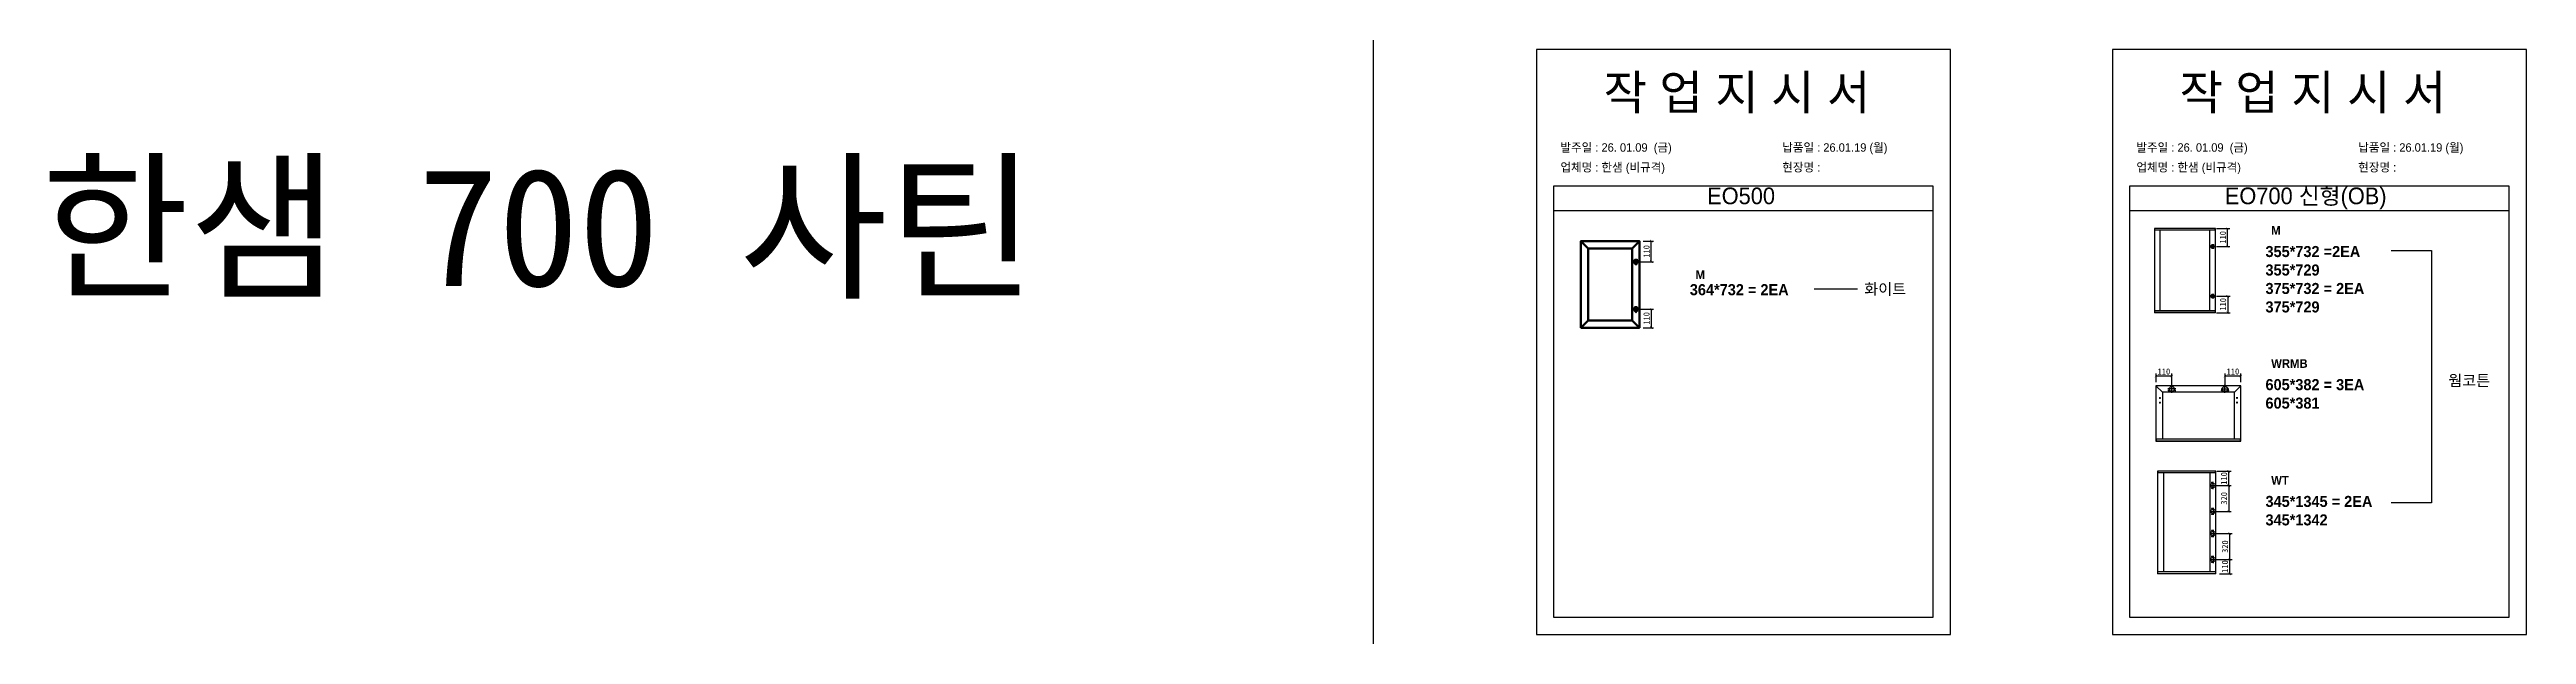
# Model space of a CAD drawing. Header units: millimetres. Extents: x -44117 to 256353, y -2095463 to 65325.
# Drawn here: x 104930 to 114978, y -620451 to -618075 of the extents above; entities that cross this region are included whole.
import ezdxf

# ---------------------------------------------------------------- set-up
doc = ezdxf.new("R2010")
doc.units = ezdxf.units.MM
doc.header["$LTSCALE"] = 10
doc.layers.add('Layer1', color=7, linetype='Continuous', lineweight=70)
doc.styles.add('MtX_Gulim', font='')
doc.styles.get('MtX_Gulim').set_extended_font_data('Gulim', bold=True)
doc.dimstyles.new('ISO-25', dxfattribs={"dimtxt": 2.5, "dimasz": 2.5, "dimexe": 1, "dimexo": 1, "dimtad": 1, "dimtxsty": 'Standard', "dimblk": 'ARCHTICK', "dimcen": 2.5, "dimadec": 0, "dimazin": 0, "dimtfac": 1, "dimtmove": 0, "dimatfit": 3, "dimfxl": 0, "dimarcsym": 0})

msp = doc.modelspace()

# ---------------------------------------------------------------- texts
at = {"linetype": 'Continuous', "style": 'MtX_Gulim'}
for s, height, p in [('M', 35.04934, (113942.31133, -618827.41691)), ('M', 35.04934, (111607.01937, -619007.50397)), ('WRMB', 35.049344, (113942.31133, -619368.01024)), ('WT', 35.049344, (113942.31133, -619842.27311))]:
    msp.add_text(s, height=height, dxfattribs=at).set_placement(p)
at = {"attachment_point": 1}
for s, width, gutter_width, heights, insert, char_height in [('{\\fGulim|b0|i0|c129|p50;작 업 지 시 서}', 3307.3198183, 12.5, [-155.84554], (111234.08196, -618179.21554), 140), ('{\\fGulim|b0|i0|c129|p50;작 업 지 시 서}', 3307.3198183, 12.5, [-155.84554], (113570.61258, -618179.21554), 140), ('\\pt11;{\\fGulim|b0|i0|c129|p50;발주일 : 26. 01.09  (금)}', 3307.3198183, 12.5, [34.50412], (111058.87261, -618455.93596), 34.3), ('{\\fGulim|b0|i0|c129|p50;납품일 : 26.01.19 (월)}', 3307.3198183, 12.5, [35.09023], (111958.85059, -618455.93596), 34.3), ('\\pt11;{\\fGulim|b0|i0|c129|p50;발주일 : 26. 01.09  (금)}', 3307.3198183, 12.5, [34.50412], (113395.40323, -618455.93596), 34.3), ('{\\fGulim|b0|i0|c129|p50;납품일 : 26.01.19 (월)}', 3307.3198183, 12.5, [35.09023], (114295.38121, -618455.93596), 34.3), ('{\\f굴림|b0|i0|c129|p50;한샘} 700 {\\f굴림|b0|i0|c129|p50;사틴}', 5072.1082947, 2395.6482, [-533.35869], (104895.62473, -618556.81073), 479.1296392), ('{\\fGulim|b0|i0|c129|p50;업체명 : 한샘 (비규격)}', 3307.3198183, 12.5, [36.11279], (111058.87261, -618536.59214), 34.3), ('{\\fGulim|b0|i0|c129|p50;현장명 : }', 3307.3198183, 12.5, [-38.2735], (111958.85059, -618536.59214), 34.3), ('{\\fGulim|b0|i0|c129|p50;업체명 : 한샘 (비규격)}', 3307.3198183, 12.5, [36.11279], (113395.40323, -618536.59214), 34.3), ('{\\fGulim|b0|i0|c129|p50;현장명 : }', 3307.3198183, 12.5, [-38.2735], (114295.38121, -618536.59214), 34.3), ('{\\fGulim|b0|i0|c129|p50;EO500}', 1597.0710432, 6.03612, [-69.31494], (111654.09761, -618635.75146), 67.6045736), ('{\\fGulim|b0|i0|c129|p50;\\C1;\\C256;EO700 신형(OB)}', 1597.0710432, 6.03612, [-85.06834], (113754.14704, -618635.75146), 67.6045736), ('{\\f굴림|b1|i0|c129|p50;355*732 =2EA^J\\C1;355*729\\P\\C256;375*732 = 2EA\\P\\C1;375*729}', 13607.1496112, 175, [-271.36905], (113919.08417, -618873.10395), 45), ('{\\f굴림|b1|i0|c129|p50;364*732 = 2EA}', 13607.1496112, 175, [-46.36905], (111583.79221, -619028.03152), 45), ('{\\f굴림|b1|i0|c129|p50;화이트}', 13607.1496112, 175, [-50], (112291.71498, -619025.71176), 45), ('{\\f굴림|b1|i0|c129|p50;605*382 = 3EA^J\\C1;605*381}', 13607.1496112, 175, [-121.30952], (113919.08417, -619413.69728), 45), ('{\\f굴림|b1|i0|c129|p50;웜코튼}', 13607.1496112, 175, [-48.57143], (114660.74694, -619397.26066), 45), ('{\\f굴림|b1|i0|c129|p50;345*1345 = 2EA^J\\C1;345*1342}', 13607.1496112, 175, [-121.36905], (113919.08417, -619887.96015), 45)]:
    msp.add_mtext_dynamic_manual_height_columns(s, width=width, gutter_width=gutter_width, heights=heights, dxfattribs=dict(at, insert=insert, char_height=char_height))

# ---------------------------------------------------------------- blocks, each defined once
blk = doc.blocks.new('_ArchTick')
at = {"color": 0, "linetype": 'ByBlock', "const_width": 0.15}
blk.add_lwpolyline([(-0.5, -0.5), (0.5, 0.5)], dxfattribs=at)
blk = doc.blocks.new('*D4403')
at = {"color": 0, "lineweight": -2}
for p, q in [((111394, -618853), (111437, -618853)), ((111427, -618937), (111427, -618853)), ((111380, -618937), (111437, -618937))]:
    blk.add_line(p, q, dxfattribs=at)
at = {"layer": 'Defpoints', "color": 0}
for p in [(111379, -618853), (111427, -618853), (111365, -618937)]:
    blk.add_point(p, dxfattribs=at)
at = {"color": 0, "lineweight": -2, "xscale": 10, "yscale": 10, "zscale": 10}
for p, rotation in [((111427, -618853), 90), ((111427, -618937), 270)]:
    blk.add_blockref('_ArchTick', p, dxfattribs=dict(at, rotation=rotation))
at = {"color": 0, "insert": (111408, -618895), "char_height": 25, "attachment_point": 5, "rotation": 90}
blk.add_mtext('110', dxfattribs=at)
blk = doc.blocks.new('*D4404')
at = {"color": 0, "lineweight": -2}
for p, q in [((111380, -619130), (111437, -619130)), ((111427, -619130), (111427, -619205)), ((111394, -619205), (111437, -619205))]:
    blk.add_line(p, q, dxfattribs=at)
at = {"layer": 'Defpoints', "color": 0}
for p in [(111365, -619130), (111379, -619205), (111427, -619205)]:
    blk.add_point(p, dxfattribs=at)
at = {"color": 0, "lineweight": -2, "xscale": 10, "yscale": 10, "zscale": 10}
for p, rotation in [((111427, -619130), 90), ((111427, -619205), 270)]:
    blk.add_blockref('_ArchTick', p, dxfattribs=dict(at, rotation=rotation))
at = {"color": 0, "insert": (111408, -619167), "char_height": 25, "attachment_point": 5, "rotation": 90}
blk.add_mtext('110', dxfattribs=at)
blk = doc.blocks.new('*D4405')
at = {"color": 0, "lineweight": -2}
for p, q in [((113720, -618802), (113775, -618802)), ((113765, -618875), (113765, -618802)), ((113720, -618875), (113775, -618875))]:
    blk.add_line(p, q, dxfattribs=at)
at = {"layer": 'Defpoints', "color": 0}
for p in [(113705, -618802), (113765, -618802), (113705, -618875)]:
    blk.add_point(p, dxfattribs=at)
at = {"color": 0, "lineweight": -2, "xscale": 10, "yscale": 10, "zscale": 10}
for p, rotation in [((113765, -618802), 90), ((113765, -618875), 270)]:
    blk.add_blockref('_ArchTick', p, dxfattribs=dict(at, rotation=rotation))
at = {"color": 0, "insert": (113746, -618838), "char_height": 25, "attachment_point": 5, "rotation": 90}
blk.add_mtext('110', dxfattribs=at)
blk = doc.blocks.new('*D4406')
at = {"color": 0, "lineweight": -2}
for p, q in [((113720, -619077), (113776, -619077)), ((113720, -619144), (113776, -619144)), ((113766, -619077), (113766, -619144))]:
    blk.add_line(p, q, dxfattribs=at)
at = {"layer": 'Defpoints', "color": 0}
for p in [(113705, -619077), (113705, -619144), (113766, -619144)]:
    blk.add_point(p, dxfattribs=at)
at = {"color": 0, "lineweight": -2, "xscale": 10, "yscale": 10, "zscale": 10}
for p, rotation in [((113766, -619077), 90), ((113766, -619144), 270)]:
    blk.add_blockref('_ArchTick', p, dxfattribs=dict(at, rotation=rotation))
at = {"color": 0, "insert": (113747, -619110), "char_height": 25, "attachment_point": 5, "rotation": 90}
blk.add_mtext('110', dxfattribs=at)
blk = doc.blocks.new('*D4407')
at = {"color": 0, "lineweight": -2}
for p, q in [((113475, -619426), (113475, -619391)), ((113475, -619401), (113539, -619401)), ((113539, -619439), (113539, -619391))]:
    blk.add_line(p, q, dxfattribs=at)
at = {"layer": 'Defpoints', "color": 0}
for p in [(113475, -619441), (113539, -619401), (113539, -619454)]:
    blk.add_point(p, dxfattribs=at)
at = {"color": 0, "lineweight": -2, "xscale": 10, "yscale": 10, "zscale": 10, "rotation": 180}
blk.add_blockref('_ArchTick', (113475, -619401), dxfattribs=at)
at = {"color": 0, "lineweight": -2, "xscale": 10, "yscale": 10, "zscale": 10}
blk.add_blockref('_ArchTick', (113539, -619401), dxfattribs=at)
at = {"color": 0, "insert": (113507, -619383), "char_height": 25, "attachment_point": 5}
blk.add_mtext('110', dxfattribs=at)
blk = doc.blocks.new('*D4408')
at = {"color": 0, "lineweight": -2}
for p, q in [((113755, -619439), (113755, -619391)), ((113755, -619401), (113819, -619401)), ((113819, -619426), (113819, -619391))]:
    blk.add_line(p, q, dxfattribs=at)
at = {"layer": 'Defpoints', "color": 0}
for p in [(113755, -619454), (113819, -619401), (113819, -619441)]:
    blk.add_point(p, dxfattribs=at)
at = {"color": 0, "lineweight": -2, "xscale": 10, "yscale": 10, "zscale": 10, "rotation": 180}
blk.add_blockref('_ArchTick', (113755, -619401), dxfattribs=at)
at = {"color": 0, "lineweight": -2, "xscale": 10, "yscale": 10, "zscale": 10}
blk.add_blockref('_ArchTick', (113819, -619401), dxfattribs=at)
at = {"color": 0, "insert": (113787, -619383), "char_height": 25, "attachment_point": 5}
blk.add_mtext('110', dxfattribs=at)
blk = doc.blocks.new('*D4409')
at = {"color": 0, "lineweight": -2}
for p, q in [((113722, -619788), (113780, -619788)), ((113722, -619846), (113780, -619846)), ((113770, -619846), (113770, -619788))]:
    blk.add_line(p, q, dxfattribs=at)
at = {"layer": 'Defpoints', "color": 0}
for p in [(113707, -619788), (113707, -619846), (113770, -619788)]:
    blk.add_point(p, dxfattribs=at)
at = {"color": 0, "lineweight": -2, "xscale": 10, "yscale": 10, "zscale": 10}
for p, rotation in [((113770, -619788), 90), ((113770, -619846), 270)]:
    blk.add_blockref('_ArchTick', p, dxfattribs=dict(at, rotation=rotation))
at = {"color": 0, "insert": (113751, -619817), "char_height": 25, "attachment_point": 5, "rotation": 90}
blk.add_mtext('110', dxfattribs=at)
blk = doc.blocks.new('*D4410')
at = {"color": 0, "lineweight": -2}
for p, q in [((113722, -620146), (113784, -620146)), ((113774, -620205), (113774, -620146)), ((113733, -620205), (113784, -620205))]:
    blk.add_line(p, q, dxfattribs=at)
at = {"layer": 'Defpoints', "color": 0}
for p in [(113707, -620146), (113774, -620146), (113718, -620205)]:
    blk.add_point(p, dxfattribs=at)
at = {"color": 0, "lineweight": -2, "xscale": 10, "yscale": 10, "zscale": 10}
for p, rotation in [((113774, -620146), 90), ((113774, -620205), 270)]:
    blk.add_blockref('_ArchTick', p, dxfattribs=dict(at, rotation=rotation))
at = {"color": 0, "insert": (113755, -620175), "char_height": 25, "attachment_point": 5, "rotation": 90}
blk.add_mtext('110', dxfattribs=at)
blk = doc.blocks.new('*D4411')
at = {"color": 0, "lineweight": -2}
for p, q in [((113722, -620041), (113784, -620041)), ((113774, -620146), (113774, -620041)), ((113722, -620146), (113784, -620146))]:
    blk.add_line(p, q, dxfattribs=at)
at = {"layer": 'Defpoints', "color": 0}
for p in [(113707, -620041), (113774, -620041), (113707, -620146)]:
    blk.add_point(p, dxfattribs=at)
at = {"color": 0, "lineweight": -2, "xscale": 10, "yscale": 10, "zscale": 10}
for p, rotation in [((113774, -620041), 90), ((113774, -620146), 270)]:
    blk.add_blockref('_ArchTick', p, dxfattribs=dict(at, rotation=rotation))
at = {"color": 0, "insert": (113755, -620094), "char_height": 25, "attachment_point": 5, "rotation": 90}
blk.add_mtext('320', dxfattribs=at)
blk = doc.blocks.new('*D4412')
at = {"color": 0, "lineweight": -2}
for p, q in [((113722, -619846), (113780, -619846)), ((113770, -619846), (113770, -619951)), ((113722, -619951), (113780, -619951))]:
    blk.add_line(p, q, dxfattribs=at)
at = {"layer": 'Defpoints', "color": 0}
for p in [(113707, -619846), (113707, -619951), (113770, -619951)]:
    blk.add_point(p, dxfattribs=at)
at = {"color": 0, "lineweight": -2, "xscale": 10, "yscale": 10, "zscale": 10}
for p, rotation in [((113770, -619846), 90), ((113770, -619951), 270)]:
    blk.add_blockref('_ArchTick', p, dxfattribs=dict(at, rotation=rotation))
at = {"color": 0, "insert": (113751, -619898), "char_height": 25, "attachment_point": 5, "rotation": 90}
blk.add_mtext('320', dxfattribs=at)

# ---------------------------------------------------------------- dimensions: what is measured, and where the dimension line sits
for base, p1, p2, text, picture, middle in [((111426.88503, -618852.99527), (111365.0574, -618937.14017), (111379.12556, -618852.99527), '110', '*D4403', (111408.13503, -618895.06772)), ((113764.7033, -618801.56146), (113705.08953, -618875.17794), (113705.08953, -618801.56146), '110', '*D4405', (113745.9533, -618838.3697)), ((111426.88503, -619205.03216), (111365.0574, -619129.70901), (111379.12556, -619205.03216), '110', '*D4404', (111408.13503, -619167.37059)), ((113765.65678, -619143.94028), (113705.08953, -619077.0559), (113705.08953, -619143.94028), '110', '*D4406', (113746.90678, -619110.49809)), ((113769.50523, -619950.84158), (113706.5801, -619845.65904), (113706.5801, -619950.84158), '320', '*D4412', (113750.75523, -619898.25031)), ((113774.0767, -620041.05157), (113706.5801, -620146.2341), (113706.5801, -620041.05157), '320', '*D4411', (113755.3267, -620093.64284)), ((113774.0767, -620146.2341), (113718.21864, -620204.7388), (113706.5801, -620146.2341), '110', '*D4410', (113755.3267, -620175.48645))]:
    dim = msp.add_linear_dim(base=base, p1=p1, p2=p2, angle=90, text=text, dimstyle='ISO-25', override={"dimscale": 10, "dimasz": 1, "dimexo": 1.5, "dimtxsty": 'Standard'})
    dim.commit()
    dim.dimension.update_dxf_attribs({"geometry": picture, "text_midpoint": middle})
for base, p1, p2, picture, middle in [((113539.27725, -619401.46417), (113474.7572, -619441.04457), (113539.27725, -619453.771), '*D4407', (113507.01723, -619382.71417)), ((113819.34707, -619401.46417), (113754.82703, -619453.771), (113819.34707, -619441.04457), '*D4408', (113787.08705, -619382.71417))]:
    dim = msp.add_linear_dim(base=base, p1=p1, p2=p2, text='110', dimstyle='ISO-25', override={"dimscale": 10, "dimasz": 1, "dimexo": 1.5, "dimtxsty": 'Standard'})
    dim.commit()
    dim.dimension.update_dxf_attribs({"geometry": picture, "text_midpoint": middle})
dim = msp.add_linear_dim(base=(113769.50523, -619787.82195), p1=(113706.5801, -619845.65903), p2=(113706.5801, -619787.82195), angle=90, text='110', dimstyle='ISO-25', override={"dimscale": 10, "dimasz": 1, "dimexo": 1.5, "dimtxsty": 'Standard'})
dim.commit()
dim.dimension.update_dxf_attribs({"geometry": '*D4409', "text_midpoint": (113769.50523, -619816.74049), "dimtype": 160})

# ---------------------------------------------------------------- linework, layer by layer
for p, q in [((112571.27536, -618630.22275), (111031.27536, -618630.22275)), ((114907.80598, -618630.22275), (113367.80598, -618630.22275)), ((112571.27536, -618730.22275), (111031.27536, -618730.22275)), ((114907.80598, -618730.22275), (113367.80598, -618730.22275)), ((113469.22687, -618801.80742), (113469.22687, -619143.69431)), ((113715.72751, -618802.25016), (113469.22687, -618802.25016)), ((113715.72751, -618808.94032), (113469.22687, -618808.94032)), ((113715.48155, -618801.56146), (113469.47283, -618801.56146)), ((113491.11747, -618808.44839), (113491.11747, -619136.56143)), ((113693.59095, -619136.56143), (113693.59095, -618808.94032)), ((113714.4977, -618808.94032), (113714.4977, -618801.56146)), ((113715.72751, -619143.69431), (113715.72751, -618801.80742)), ((112263.88224, -619048.1456), (112088.70464, -619048.1456)), ((113715.72751, -619136.56143), (113469.22687, -619136.56143)), ((113715.72751, -619143.25159), (113469.22687, -619143.25159)), ((113715.48155, -619143.94028), (113469.47283, -619143.94028)), ((113470.45668, -619143.94028), (113470.45668, -619136.56143)), ((113714.4977, -619136.56143), (113714.4977, -619143.94028)), ((113474.46124, -619441.04457), (113474.46124, -619665.3849)), ((113500.80199, -619467.38532), (113474.54792, -619440.8353)), ((113819.34707, -619440.74861), (113474.7572, -619440.74861)), ((113500.80199, -619467.38532), (113500.80199, -619657.39389)), ((113793.30228, -619467.38532), (113500.80199, -619467.38532)), ((113555.42067, -619453.771), (113523.13384, -619453.771)), ((113528.3266, -619459.69027), (113523.59118, -619459.69027)), ((113525.95889, -619457.32256), (113525.95889, -619462.05798)), ((113539.27725, -619469.91442), (113539.27725, -619437.62759)), ((113554.96331, -619459.69027), (113550.2279, -619459.69027)), ((113552.59561, -619457.32256), (113552.59561, -619462.05798)), ((113738.68361, -619453.771), (113770.97045, -619453.771)), ((113743.87639, -619459.69027), (113739.14097, -619459.69027)), ((113741.50868, -619457.32256), (113741.50868, -619462.05798)), ((113754.82704, -619469.91442), (113754.82704, -619437.62759)), ((113770.5131, -619459.69027), (113765.77769, -619459.69027)), ((113768.14539, -619457.32256), (113768.14539, -619462.05798)), ((113793.30228, -619467.38532), (113819.55635, -619440.8353)), ((113793.30228, -619656.80196), (113793.30228, -619467.38532)), ((113819.64304, -619665.3849), (113819.64304, -619441.04457)), ((113487.7796, -619490.47048), (113493.69887, -619490.47048)), ((113487.7796, -619509.41214), (113493.69887, -619509.41214)), ((113490.73923, -619487.51084), (113490.73923, -619493.43011)), ((113490.73923, -619506.4525), (113490.73923, -619512.37177)), ((113806.32468, -619490.47048), (113800.40541, -619490.47048)), ((113806.32468, -619509.41214), (113800.40541, -619509.41214)), ((113803.36505, -619487.51084), (113803.36505, -619493.43011)), ((113803.36505, -619506.4525), (113803.36505, -619512.37177)), ((113474.46124, -619656.80196), (113819.64304, -619656.80196)), ((113474.46124, -619664.85217), (113819.34707, -619664.85217)), ((113474.7572, -619665.68086), (113819.34707, -619665.68086)), ((113475.94105, -619656.80196), (113475.94105, -619665.68086)), ((113818.16322, -619665.68086), (113818.16322, -619656.80196)), ((113481.30307, -619787.34264), (113481.30307, -620204.5505)), ((113718.29663, -619787.82195), (113481.30307, -619787.82195)), ((113718.29663, -619795.0649), (113481.30307, -619795.0649)), ((113718.03035, -619787.07635), (113481.56935, -619787.07635)), ((113482.63449, -619787.07635), (113482.63449, -619795.0649)), ((113505.00242, -619794.53233), (113505.00242, -620196.82825)), ((113692.05551, -619845.65903), (113721.10469, -619845.65903)), ((113694.33099, -620196.82825), (113694.33099, -619795.0649)), ((113703.91725, -619833.67621), (113699.65669, -619833.67621)), ((113703.91725, -619857.64185), (113699.65669, -619857.64185)), ((113701.78697, -619831.54593), (113701.78697, -619835.80649)), ((113701.78697, -619855.51157), (113701.78697, -619859.77213)), ((113706.5801, -619860.18362), (113706.5801, -619831.13445)), ((113716.96521, -619795.0649), (113716.96521, -619787.07635)), ((113718.29663, -620204.5505), (113718.29663, -619787.34264)), ((113692.05551, -619950.84158), (113721.10469, -619950.84158)), ((113703.91725, -619938.85875), (113699.65669, -619938.85875)), ((113703.91725, -619962.82439), (113699.65669, -619962.82439)), ((113701.78697, -619936.72847), (113701.78697, -619940.98903)), ((113701.78697, -619960.69411), (113701.78697, -619964.95467)), ((113706.5801, -619936.31698), (113706.5801, -619965.36616)), ((113692.05551, -620041.05157), (113721.10469, -620041.05157)), ((113703.91725, -620029.06874), (113699.65669, -620029.06874)), ((113703.91725, -620053.03439), (113699.65669, -620053.03439)), ((113701.78697, -620026.93846), (113701.78697, -620031.19902)), ((113701.78697, -620050.90411), (113701.78697, -620055.16466)), ((113706.5801, -620026.52698), (113706.5801, -620055.57616)), ((113692.05551, -620146.2341), (113721.10469, -620146.2341)), ((113703.91725, -620134.25127), (113699.65669, -620134.25127)), ((113703.91725, -620158.21691), (113699.65669, -620158.21691)), ((113701.78697, -620132.12099), (113701.78697, -620136.38155)), ((113701.78697, -620156.08663), (113701.78697, -620160.34719)), ((113706.5801, -620131.70951), (113706.5801, -620160.75869)), ((113718.29663, -620196.82825), (113481.30307, -620196.82825)), ((113718.29663, -620204.07119), (113481.30307, -620204.07119)), ((113718.03035, -620204.81679), (113481.56935, -620204.81679)), ((113482.63449, -620204.81679), (113482.63449, -620196.82825)), ((113716.96521, -620196.82825), (113716.96521, -620204.81679))]:
    msp.add_line(p, q)
at = {"color": 1}
for p in [(110300.49669, 21924.9366), (110300.49669, 14161.07811), (110300.49669, 18584.38997), (110300.49669, 10820.53148), (110300.49669, 18627.87121), (110300.49669, 10864.01272), (110300.49669, 15287.32457), (110300.49669, 7523.46608), (110300.49669, 3746.75115), (110300.49669, 21924.9366), (110300.49669, 14161.07811), (110300.49669, 18584.38997), (110300.49669, 10820.53148), (110300.49669, 18627.87121), (110300.49669, 10864.01272), (110300.49669, 15287.32457), (110300.49669, 7523.46608), (110300.49669, 3746.75115), (110300.49669, 21924.9366), (110300.49669, 14161.07811), (110300.49669, 18584.38997), (110300.49669, 10820.53148), (110300.49669, 18627.87121), (110300.49669, 10864.01272), (110300.49669, 15287.32457), (110300.49669, 7523.46608), (110300.49669, 3746.75115), (110300.49669, 21924.9366), (110300.49669, 14161.07811), (110300.49669, 18584.38997), (110300.49669, 10820.53148), (110300.49669, 18627.87121), (110300.49669, 10864.01272), (110300.49669, 15287.32457), (110300.49669, 7523.46608), (110300.49669, 3746.75115), (110300.49669, 21924.9366), (110300.49669, 14161.07811), (110300.49669, 18584.38997), (110300.49669, 10820.53148), (110300.49669, 18627.87121), (110300.49669, 10864.01272), (110300.49669, 15287.32457), (110300.49669, 7523.46608), (110300.49669, 3746.75115), (110300.49669, 21924.9366), (110300.49669, 14161.07811), (110300.49669, 18584.38997), (110300.49669, 10820.53148), (110300.49669, 18627.87121), (110300.49669, 10864.01272), (110300.49669, 15287.32457), (110300.49669, 7523.46608), (110300.49669, 3746.75115), (110300.49669, 21924.9366), (110300.49669, 14161.07811), (110300.49669, 18584.38997), (110300.49669, 10820.53148), (110300.49669, 18627.87121), (110300.49669, 10864.01272), (110300.49669, 15287.32457), (110300.49669, 7523.46608), (110300.49669, 3746.75115), (110300.49669, 21924.9366), (110300.49669, 14161.07811), (110300.49669, 18584.38997), (110300.49669, 10820.53148), (110300.49669, 18627.87121), (110300.49669, 10864.01272), (110300.49669, 15287.32457), (110300.49669, 7523.46608), (110300.49669, 3746.75115), (110300.49669, 21924.9366), (110300.49669, 14161.07811), (110300.49669, 18584.38997), (110300.49669, 10820.53148), (110300.49669, 18627.87121), (110300.49669, 10864.01272), (110300.49669, 15287.32457), (110300.49669, 7523.46608), (110300.49669, 3746.75115), (110300.49669, 21924.9366), (110300.49669, 14161.07811), (110300.49669, 18584.38997), (110300.49669, 10820.53148), (110300.49669, 18627.87121), (110300.49669, 10864.01272), (110300.49669, 15287.32457), (110300.49669, 7523.46608), (110300.49669, 3746.75115), (110300.49669, 12702.87182), (110300.49669, 4939.01333), (110300.49669, 9362.32519), (110300.49669, 1598.4667), (110300.49669, 9405.80642), (110300.49669, 1641.94794), (110300.49669, 6065.25979), (110300.49669, -1698.5987), (110300.49669, -5475.31363), (110300.49669, 12702.87182), (110300.49669, 4939.01333), (110300.49669, 9362.32519), (110300.49669, 1598.4667), (110300.49669, 9405.80642), (110300.49669, 1641.94794), (110300.49669, 6065.25979), (110300.49669, -1698.5987), (110300.49669, -5475.31363), (110300.49669, 12702.87182), (110300.49669, 4939.01333), (110300.49669, 9362.32519), (110300.49669, 1598.4667), (110300.49669, 9405.80642), (110300.49669, 1641.94794), (110300.49669, 6065.25979), (110300.49669, -1698.5987), (110300.49669, -5475.31363), (110300.49669, 12702.87182), (110300.49669, 4939.01333), (110300.49669, 9362.32519), (110300.49669, 1598.4667), (110300.49669, 9405.80642), (110300.49669, 1641.94794), (110300.49669, 6065.25979), (110300.49669, -1698.5987), (110300.49669, -5475.31363), (110300.49669, 12702.87182), (110300.49669, 4939.01333), (110300.49669, 9362.32519), (110300.49669, 1598.4667), (110300.49669, 9405.80642), (110300.49669, 1641.94794), (110300.49669, 6065.25979), (110300.49669, -1698.5987), (110300.49669, -5475.31363)]:
    msp.add_xline(p, (0, 1), dxfattribs=at)
for points in [[(110961.27536, -620451.05303), (112641.27536, -620451.05303), (112641.27536, -618075.05303), (110961.27536, -618075.05303)], [(113297.80598, -620451.05303), (114977.80598, -620451.05303), (114977.80598, -618075.05303), (113297.80598, -618075.05303)]]:
    msp.add_lwpolyline(points, close=True)
for points in [[(111031.27536, -618630.22275), (111031.27536, -620381.05303), (112571.27536, -620381.05303), (112571.27536, -618630.22275)], [(113367.80598, -618630.22275), (113367.80598, -620381.05303), (114907.80598, -620381.05303), (114907.80598, -618630.22275)], [(114428.50218, -618890.99746), (114593.00175, -618890.99746), (114593.00175, -619916.43337), (114428.50218, -619916.43337)]]:
    msp.add_lwpolyline(points)
for centre, radius in [((113525.95889, -619459.69027), 0.94708), ((113539.27725, -619453.771), 10.35872), ((113552.59561, -619459.69027), 0.94708), ((113741.50868, -619459.69027), 0.94708), ((113754.82704, -619453.771), 10.35872), ((113768.14539, -619459.69027), 0.94708), ((113490.73923, -619490.47048), 0.88789), ((113490.73923, -619509.41214), 0.88789), ((113803.36505, -619490.47048), 0.88789), ((113803.36505, -619509.41214), 0.88789), ((113706.5801, -619845.65903), 9.31997), ((113701.78697, -619833.67621), 0.85211), ((113701.78697, -619857.64185), 0.85211), ((113706.5801, -619950.84158), 9.31997), ((113701.78697, -619938.85875), 0.85211), ((113701.78697, -619962.82439), 0.85211), ((113706.5801, -620041.05157), 9.31997), ((113701.78697, -620029.06874), 0.85211), ((113701.78697, -620053.03439), 0.85211), ((113706.5801, -620146.2341), 9.31997), ((113701.78697, -620134.25127), 0.85211), ((113701.78697, -620158.21691), 0.85211)]:
    msp.add_circle(centre, radius)
for centre, radius, start, end in [((113715.48155, -618801.80742), 0.24596, 0, 90), ((113469.47283, -619143.69432), 0.24596, 180, 270), ((113715.48155, -619143.69432), 0.24596, 270, 0), ((113474.7572, -619441.04457), 0.29596, 90, 180), ((113819.34707, -619441.04457), 0.29596, 0, 90), ((113474.7572, -619665.3849), 0.29596, 180, 270), ((113819.34707, -619665.3849), 0.29596, 270, 0), ((113481.56935, -619787.34264), 0.26628, 90, 180), ((113718.03035, -619787.34264), 0.26628, 0, 90), ((113481.56935, -620204.55051), 0.26628, 180, 270), ((113718.03035, -620204.55051), 0.26628, 270, 0)]:
    msp.add_arc(centre, radius, start, end)
at = {"layer": 'Layer1'}
for p, q in [((111171.57317, -618882.64561), (111141.92283, -618852.99527)), ((111349.47522, -618882.64561), (111379.12556, -618852.99527)), ((113705.08953, -618866.11274), (113705.08953, -618884.24314)), ((111352.7329, -618937.14017), (111377.3819, -618937.14017)), ((113705.08953, -619086.1211), (113705.08953, -619067.9907)), ((111352.7329, -619129.70901), (111377.3819, -619129.70901)), ((111141.92283, -619205.03216), (111171.57317, -619175.38182)), ((111379.12556, -619205.03216), (111349.47522, -619175.38182)), ((111349.47522, -619175.38182), (111379.12556, -619205.03216))]:
    msp.add_line(p, q, dxfattribs=at)
for points in [[(111141.92283, -619205.03216), (111379.12556, -619205.03216), (111379.12556, -618852.99527), (111141.92283, -618852.99527)], [(111171.57317, -619175.38182), (111349.47522, -619175.38182), (111349.47522, -618882.64561), (111171.57317, -618882.64561)], [(111365.0574, -618924.81567), (111365.0574, -618949.46467)], [(113714.15473, -618875.17794), (113696.02433, -618875.17794)], [(111365.0574, -619117.38451), (111365.0574, -619142.0335)], [(113714.15473, -619077.0559), (113696.02433, -619077.0559)]]:
    msp.add_lwpolyline(points, close=True, dxfattribs=at)
for centre, radius in [((111365.0574, -618937.14017), 8.21633), ((113705.08953, -618875.17794), 6.04347), ((111365.0574, -619129.70901), 8.21633), ((113705.08953, -619077.0559), 6.04347)]:
    msp.add_circle(centre, radius, dxfattribs=at)

msp.set_redraw_order([(e.dxf.handle, doc.entitydb.next_handle()) for e in msp.query("TEXT MTEXT ATTDEF DIMENSION ARC_DIMENSION")])  # texts and dimensions are drawn at this point

doc.saveas('drawing.dxf')
